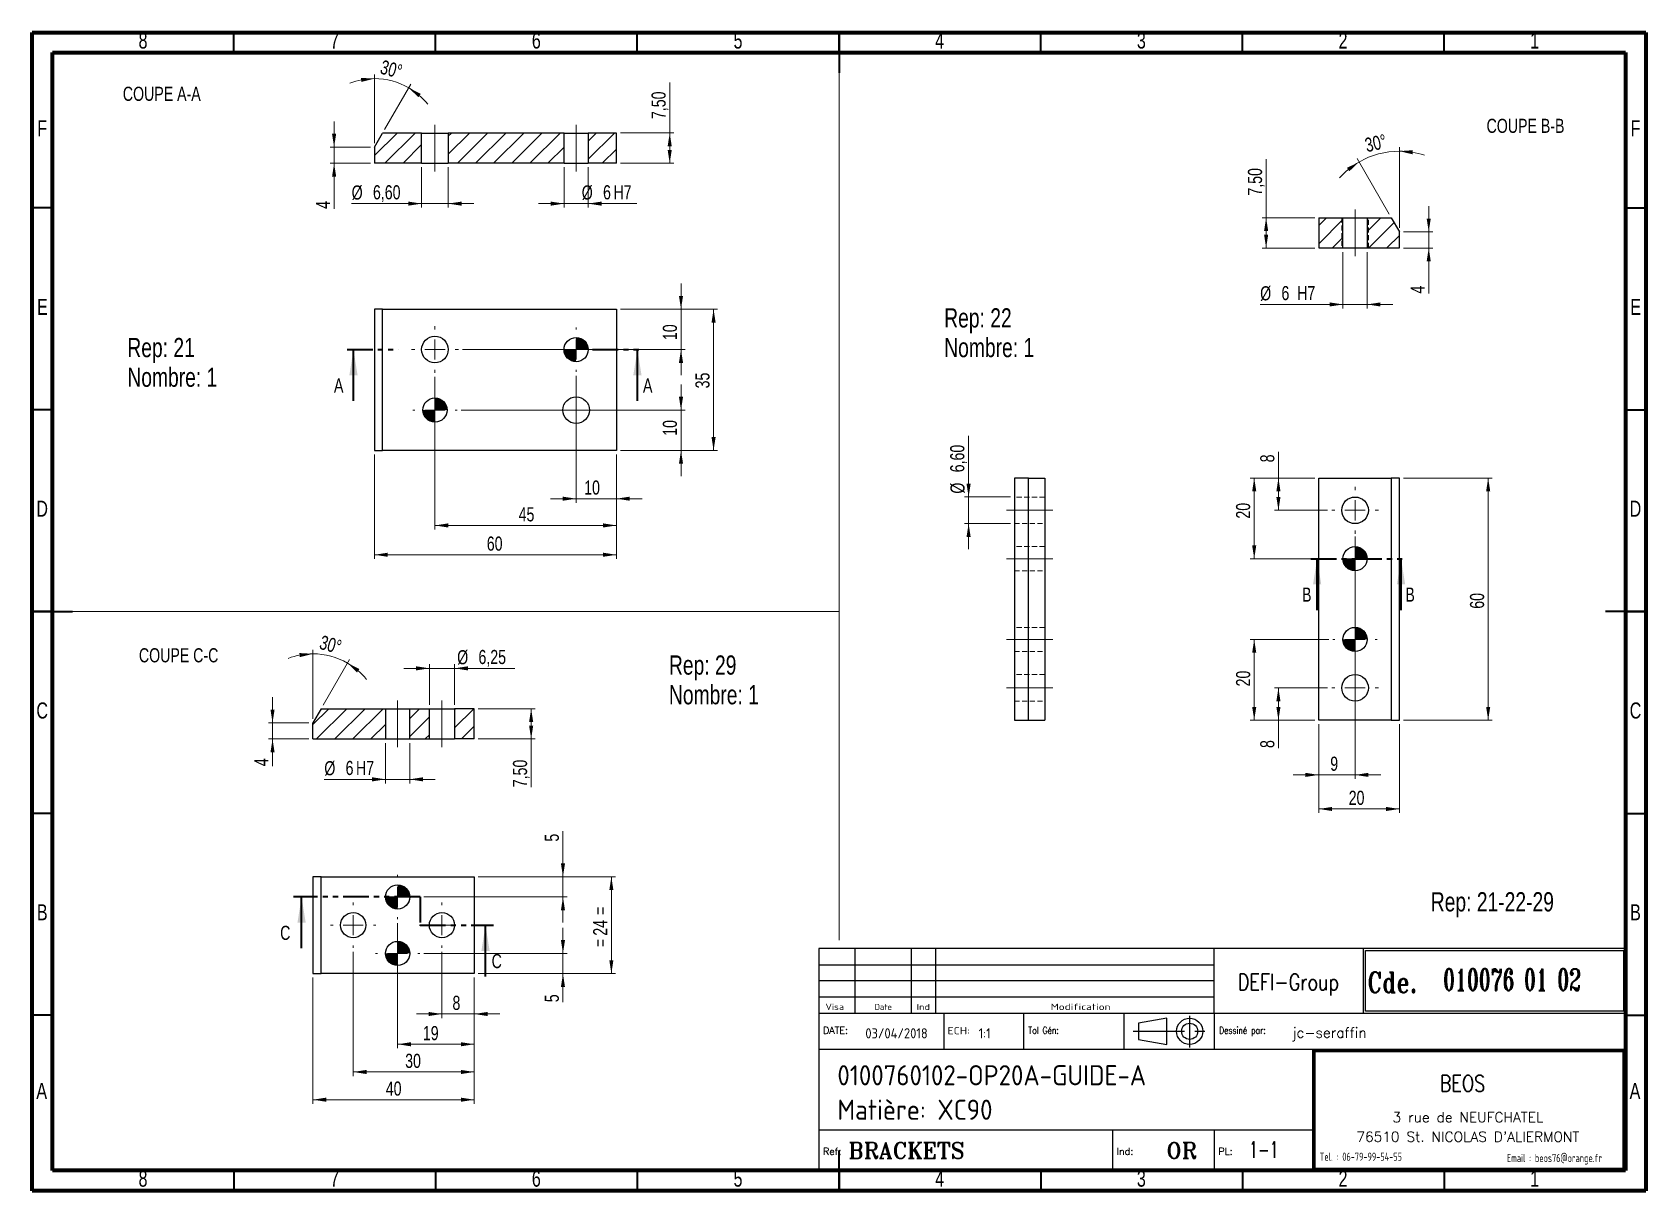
# Model space of a CAD drawing. Header units: millimetres. Extents: x 15 to 415, y 5 to 292.
import ezdxf

# ---------------------------------------------------------------- set-up
doc = ezdxf.new("R2010")
doc.units = ezdxf.units.MM
for name, pattern in [('CENTERX2', [20.32, 12.7, -2.54, 2.54, -2.54]), ('HIDDEN', [1.905, 1.27, -0.635]), ('PHANTOM', [12.7, 6.35, -1.27, 1.27, -1.27, 1.27, -1.27])]:
    doc.linetypes.add(name, pattern=pattern)
doc.layers.add('DIMENSIONS', color=176, linetype='Continuous')
doc.styles.add('SLDTEXTSTYLE0', font='TXT', dxfattribs={"width": 0.75})
doc.styles.add('SLDTEXTSTYLE1', font='ISOCP')
doc.styles.add('SLDTEXTSTYLE10', font='ISOCP', dxfattribs={"width": 1.147311})
doc.styles.add('SLDTEXTSTYLE11', font='ISOCP', dxfattribs={"width": 1.385904})
doc.styles.add('SLDTEXTSTYLE12', font='ISOCP', dxfattribs={"width": 1.246461})
doc.styles.add('SLDTEXTSTYLE13', font='ROMAND')
doc.styles.add('SLDTEXTSTYLE2', font='ROMANT', dxfattribs={"width": 0.8})
doc.styles.add('SLDTEXTSTYLE3', font='ISOCP', dxfattribs={"width": 0.8})
doc.styles.add('SLDTEXTSTYLE4', font='ROMANS', dxfattribs={"width": 0.8})
doc.styles.add('SLDTEXTSTYLE5', font='ROMANT')
doc.styles.add('SLDTEXTSTYLE6', font='ROMANS')
doc.styles.add('SLDTEXTSTYLE7', font='ROMANT', dxfattribs={"width": 0.65})
doc.styles.add('SLDTEXTSTYLE8', font='ISOCP', dxfattribs={"width": 1.446157})
doc.styles.add('SLDTEXTSTYLE9', font='ISOCP', dxfattribs={"width": 1.294402})
doc.dimstyles.new('SLDDIMSTYLE0', dxfattribs={"dimtxt": 3.5, "dimasz": 3.302, "dimexe": 0, "dimexo": 0.0625, "dimgap": 0.875, "dimtad": 1, "dimrnd": 1e-09, "dimzin": 12, "dimdsep": 46, "dimtxsty": 'SLDTEXTSTYLE0', "dimsah": 1, "dimcen": 0.09, "dimadec": 0, "dimazin": 3, "dimtfac": 1, "dimtmove": 0, "dimatfit": 0, "dimfxl": 1, "dimfrac": 2, "dimtolj": 1, "dimtzin": 12, "dimarcsym": 0})
doc.dimstyles.new('SLDDIMSTYLE1', dxfattribs={"dimtxt": 3.5, "dimasz": 3.302, "dimexe": 0, "dimexo": 0.0625, "dimgap": 0.875, "dimtad": 1, "dimrnd": 1e-09, "dimzin": 12, "dimdsep": 46, "dimtxsty": 'SLDTEXTSTYLE0', "dimsah": 1, "dimcen": 0.09, "dimadec": 0, "dimazin": 3, "dimtfac": 1, "dimtofl": 0, "dimtmove": 0, "dimatfit": 3, "dimfxl": 1, "dimfrac": 2, "dimtolj": 1, "dimtzin": 12, "dimarcsym": 0})
doc.dimstyles.new('SLDDIMSTYLE2', dxfattribs={"dimtxt": 3.5, "dimasz": 3.302, "dimexe": 0, "dimexo": 0.0625, "dimgap": 0.875, "dimtad": 1, "dimdec": 4, "dimzin": 12, "dimdsep": 46, "dimtxsty": 'SLDTEXTSTYLE0', "dimsah": 1, "dimcen": 0.09, "dimazin": 3, "dimtfac": 1, "dimtofl": 0, "dimtmove": 0, "dimatfit": 3, "dimfxl": 1, "dimfrac": 2, "dimtolj": 1, "dimtzin": 12, "dimarcsym": 0})

msp = doc.modelspace()

# ---------------------------------------------------------------- texts
at = {"color": 7, "linetype": 'Continuous', "lineweight": 0, "style": 'SLDTEXTSTYLE0'}
for s, insert, char_height, attachment_point in [('8', (42.46004, 291.97306), 3.96875, 2), ('6', (139.96004, 291.97306), 3.96875, 2), ('3', (289.96004, 291.97306), 3.96875, 2), ('2', (339.96004, 291.97306), 3.96875, 2), ('7', (89.96004, 291.97306), 3.96875, 2), ('5', (189.96004, 291.97306), 3.96875, 2), ('4', (239.96004, 291.97306), 3.96875, 2), ('1', (387.46004, 291.97306), 3.96875, 2), ('COUPE A-A', (47.10637, 278.54284), 3.5, 2), ('F', (17.45774, 270.22306), 3.96875, 2), ('COUPE B-B', (385.19653, 270.60072), 3.5, 2), ('F', (412.45774, 270.22306), 3.96875, 2), ('E', (17.50781, 225.97306), 3.96875, 2), ('E', (412.50781, 225.97306), 3.96875, 2), ('D', (17.45269, 175.97306), 3.96875, 2), ('D', (412.45269, 175.97306), 3.96875, 2), ('COUPE C-C', (51.28752, 139.4187), 3.5, 2), ('C', (17.45866, 125.97306), 3.96875, 2), ('C', (412.45866, 125.97306), 3.96875, 2), ('Rep: 21-22-29', (361.70717, 78.96688), 4.7625, 1), ('B', (17.4706, 75.97306), 3.96875, 2), ('B', (412.4706, 75.97306), 3.96875, 2), ('A', (17.33969, 31.72306), 3.96875, 2), ('A', (412.33969, 31.72306), 3.96875, 2), ('8', (42.46004, 9.97306), 3.96875, 2), ('7', (89.96004, 9.97306), 3.96875, 2), ('6', (139.96004, 9.97306), 3.96875, 2), ('5', (189.96004, 9.97306), 3.96875, 2), ('4', (239.96004, 9.97306), 3.96875, 2), ('3', (289.96004, 9.97306), 3.96875, 2), ('2', (339.96004, 9.97306), 3.96875, 2), ('1', (387.46004, 9.97306), 3.96875, 2)]:
    msp.add_mtext(s, dxfattribs=dict(at, insert=insert, char_height=char_height, attachment_point=attachment_point))
at = {"color": 7, "linetype": 'Continuous', "char_height": 3.5, "attachment_point": 1, "style": 'SLDTEXTSTYLE0'}
for s, insert in [('A', (89.79699, 206.27682)), ('A', (166.40867, 206.27682)), ('B', (329.78925, 154.44514)), ('B', (355.41224, 154.44514)), ('C', (76.45474, 70.6451)), ('C', (128.88298, 63.6451))]:
    msp.add_mtext(s, dxfattribs=dict(at, insert=insert))
at = {"layer": 'DIMENSIONS'}
for s, insert, char_height, attachment_point, style in [('DEFI-Group', (326.4195, 58.70072), 4, 2, 'SLDTEXTSTYLE2'), ('Cde.', (346, 59.12589), 5, 1, 'SLDTEXTSTYLE2'), ('010076 01 02', (364.77048, 59.93983), 5.2916667, 1, 'SLDTEXTSTYLE7'), ('Visa', (211.6551, 51.34751), 1.567052, 1, 'SLDTEXTSTYLE12'), ('Date', (223.82407, 51.28334), 1.492431, 1, 'SLDTEXTSTYLE10'), ('Ind', (234.25446, 51.28334), 1.492431, 1, 'SLDTEXTSTYLE11'), ('Modification', (267.48919, 51.34751), 1.5670523, 1, 'SLDTEXTSTYLE8'), ('DATE:', (211.03411, 45.59841), 1.727675, 1, 'SLDTEXTSTYLE6'), ('03/04/2018', (221.53289, 45.25347), 2.5, 1, 'SLDTEXTSTYLE1'), ('ECH:', (241.91066, 45.55991), 1.814059, 1, 'SLDTEXTSTYLE9'), ('1:1', (249.61977, 45.24035), 2.5, 1, 'SLDTEXTSTYLE1'), ('Tol Gén:', (261.95157, 45.59841), 1.727675, 1, 'SLDTEXTSTYLE4'), ('Dessiné par:', (309.22087, 45.59841), 1.7276752, 1, 'SLDTEXTSTYLE4'), ('jc-seraffin', (327.35515, 45.41997), 2.5, 1, 'SLDTEXTSTYLE5'), ('0100760102-OP20A-GUIDE-A', (214.60273, 36.10658), 5, 1, 'SLDTEXTSTYLE1'), ('BEOS', (369.57079, 33.59488), 4, 2, 'SLDTEXTSTYLE2'), ('Matière: XC90', (214.60273, 27.56351), 5, 1, 'SLDTEXTSTYLE1'), ('3 rue de NEUFCHATEL', (370.90924, 24.44835), 2.5, 2, 'SLDTEXTSTYLE13'), ('BRACKETS', (217.33673, 16.95138), 4, 1, 'SLDTEXTSTYLE5'), ('OR', (296.19394, 16.95138), 4, 1, 'SLDTEXTSTYLE5'), ('1-1', (316.65089, 17.17305), 4, 1, 'SLDTEXTSTYLE7'), ("76510 St. NICOLAS D'ALIERMONT", (370.90254, 19.62324), 2.5, 2, 'SLDTEXTSTYLE13'), ('Ref:', (211.03411, 15.59841), 1.727675, 1, 'SLDTEXTSTYLE6'), ('Ind:', (283.82565, 15.59841), 1.727675, 1, 'SLDTEXTSTYLE6'), ('PL:', (309.03411, 15.59841), 1.727675, 1, 'SLDTEXTSTYLE6'), ('Tel. : 06-79-99-54-55', (344.36027, 14.42858), 2, 2, 'SLDTEXTSTYLE3'), ('Email : beos76@orange.fr', (392.37248, 14.0972), 2, 2, 'SLDTEXTSTYLE3')]:
    msp.add_mtext(s, dxfattribs=dict(at, insert=insert, char_height=char_height, attachment_point=attachment_point, style=style))

# ---------------------------------------------------------------- blocks, each defined once
blk = doc.blocks.new('SW_NOTE_0')
at = {"color": 0, "linetype": 'Continuous', "lineweight": 0, "char_height": 4.763, "attachment_point": 1, "style": 'SLDTEXTSTYLE0'}
for s, insert in [('Rep: 21', (0, 6.14)), ('Nombre: 1', (0, -1.21))]:
    blk.add_mtext(s, dxfattribs=dict(at, insert=insert))
blk = doc.blocks.new('SW_NOTE_1')
at = {"color": 0, "linetype": 'Continuous', "lineweight": 0, "char_height": 4.763, "attachment_point": 1, "style": 'SLDTEXTSTYLE0'}
for s, insert in [('Rep: 22', (0, 6.14)), ('Nombre: 1', (0, -1.21))]:
    blk.add_mtext(s, dxfattribs=dict(at, insert=insert))
blk = doc.blocks.new('SW_NOTE_2')
at = {"color": 0, "linetype": 'Continuous', "lineweight": 0, "char_height": 4.763, "attachment_point": 1, "style": 'SLDTEXTSTYLE0'}
for s, insert in [('Rep: 29', (0, 6.14)), ('Nombre: 1', (0, -1.21))]:
    blk.add_mtext(s, dxfattribs=dict(at, insert=insert))
blk = doc.blocks.new('_D')
at = {"color": 7, "linetype": 'Continuous', "lineweight": 18}
for p, q in [((175.83, 198.42), (175.83, 204.77)), ((121.33, 198.42), (176.83, 198.42)), ((175.83, 188.42), (175.83, 198.42)), ((160.83, 188.42), (176.83, 188.42)), ((175.83, 188.42), (175.83, 182.07))]:
    blk.add_line(p, q, dxfattribs=at)
for points in [[(175.83, 198.42), (176.34, 201.72), (175.32, 201.72)], [(175.83, 188.42), (175.32, 185.12), (176.34, 185.12)]]:
    blk.add_solid(points, dxfattribs=at)
at = {"color": 7, "linetype": 'Continuous', "lineweight": 18, "insert": (171.32, 192.05), "char_height": 3.5, "attachment_point": 1, "rotation": 90, "style": 'SLDTEXTSTYLE0'}
blk.add_mtext('10', dxfattribs=at)
blk = doc.blocks.new('_D_1')
at = {"color": 7, "linetype": 'Continuous', "lineweight": 18}
for p, q in [((175.83, 223.42), (175.83, 229.77)), ((160.83, 223.42), (176.83, 223.42)), ((175.83, 223.42), (175.83, 213.42)), ((121.63, 213.42), (176.83, 213.42)), ((175.83, 213.42), (175.83, 207.07))]:
    blk.add_line(p, q, dxfattribs=at)
for points in [[(175.83, 223.42), (176.34, 226.72), (175.32, 226.72)], [(175.83, 213.42), (175.32, 210.12), (176.34, 210.12)]]:
    blk.add_solid(points, dxfattribs=at)
at = {"color": 7, "linetype": 'Continuous', "lineweight": 18, "insert": (171.32, 215.77), "char_height": 3.5, "attachment_point": 1, "rotation": 90, "style": 'SLDTEXTSTYLE0'}
blk.add_mtext('10', dxfattribs=at)
blk = doc.blocks.new('_D_2')
at = {"color": 7, "linetype": 'Continuous', "lineweight": 18}
for p, q in [((160.83, 223.42), (184.91, 223.42)), ((183.91, 223.42), (183.91, 188.42)), ((160.83, 188.42), (184.91, 188.42))]:
    blk.add_line(p, q, dxfattribs=at)
for points in [[(183.91, 223.42), (183.4, 220.12), (184.41, 220.12)], [(183.91, 188.42), (184.41, 191.72), (183.4, 191.72)]]:
    blk.add_solid(points, dxfattribs=at)
at = {"color": 7, "linetype": 'Continuous', "lineweight": 18, "insert": (179.4, 203.8), "char_height": 3.5, "attachment_point": 1, "rotation": 90, "style": 'SLDTEXTSTYLE0'}
blk.add_mtext('35', dxfattribs=at)
blk = doc.blocks.new('_D_3')
at = {"color": 7, "linetype": 'Continuous', "lineweight": 18}
for p, q in [((149.83, 206.92), (149.83, 175.47)), ((159.83, 187.42), (159.83, 175.47)), ((149.83, 176.47), (143.48, 176.47)), ((159.83, 176.47), (149.83, 176.47)), ((159.83, 176.47), (166.18, 176.47))]:
    blk.add_line(p, q, dxfattribs=at)
for points in [[(149.83, 176.47), (146.53, 176.97), (146.53, 175.96)], [(159.83, 176.47), (163.13, 175.96), (163.13, 176.97)]]:
    blk.add_solid(points, dxfattribs=at)
at = {"color": 7, "linetype": 'Continuous', "lineweight": 18, "insert": (151.83, 180.98), "char_height": 3.5, "attachment_point": 1, "style": 'SLDTEXTSTYLE0'}
blk.add_mtext('10', dxfattribs=at)
blk = doc.blocks.new('_D_4')
at = {"color": 7, "linetype": 'Continuous', "lineweight": 18}
for p, q in [((114.83, 206.62), (114.83, 168.84)), ((159.83, 187.42), (159.83, 168.84)), ((159.83, 169.84), (114.83, 169.84))]:
    blk.add_line(p, q, dxfattribs=at)
for points in [[(114.83, 169.84), (118.13, 169.33), (118.13, 170.35)], [(159.83, 169.84), (156.53, 170.35), (156.53, 169.33)]]:
    blk.add_solid(points, dxfattribs=at)
at = {"color": 7, "linetype": 'Continuous', "lineweight": 18, "insert": (135.58, 174.35), "char_height": 3.5, "attachment_point": 1, "style": 'SLDTEXTSTYLE0'}
blk.add_mtext('45', dxfattribs=at)
blk = doc.blocks.new('_D_5')
at = {"color": 7, "linetype": 'Continuous', "lineweight": 18}
for p, q in [((99.83, 187.42), (99.83, 161.57)), ((159.83, 187.42), (159.83, 161.57)), ((99.83, 162.57), (159.83, 162.57))]:
    blk.add_line(p, q, dxfattribs=at)
for points in [[(99.83, 162.57), (103.13, 162.07), (103.13, 163.08)], [(159.83, 162.57), (156.53, 163.08), (156.53, 162.07)]]:
    blk.add_solid(points, dxfattribs=at)
at = {"color": 7, "linetype": 'Continuous', "lineweight": 18, "insert": (127.68, 167.09), "char_height": 3.5, "attachment_point": 1, "style": 'SLDTEXTSTYLE0'}
blk.add_mtext('60', dxfattribs=at)
blk = doc.blocks.new('SW_CENTERMARKSYMBOL_0')
at = {"color": 0, "linetype": 'Continuous', "lineweight": 0}
for p, q in [((0, 5), (0, 5.8)), ((-5, 0), (-5.8, 0)), ((0, 0), (-2.5, 0)), ((0, 0), (0, 2.5)), ((0, 0), (0, -2.5)), ((0, 0), (2.5, 0)), ((5, 0), (5.8, 0)), ((0, -5), (0, -5.8))]:
    blk.add_line(p, q, dxfattribs=at)
blk = doc.blocks.new('SW_CENTERMARKSYMBOL_1')
at = {"color": 0, "linetype": 'Continuous', "lineweight": 0}
for p, q in [((0, 5), (0, 5.8)), ((-5, 0), (-5.8, 0)), ((0, 0), (-2.5, 0)), ((0, 0), (0, 2.5)), ((0, 0), (0, -2.5)), ((0, 0), (2.5, 0)), ((5, 0), (5.8, 0)), ((0, -5), (0, -5.8))]:
    blk.add_line(p, q, dxfattribs=at)
blk = doc.blocks.new('SW_CENTERMARKSYMBOL_2')
at = {"color": 0, "linetype": 'Continuous', "lineweight": 0}
for p, q in [((0, 5), (0, 5.5)), ((-5, 0), (-5.5, 0)), ((0, 0), (-2.5, 0)), ((0, 0), (0, 2.5)), ((0, 0), (0, -2.5)), ((0, 0), (2.5, 0)), ((5, 0), (5.5, 0)), ((0, -5), (0, -5.5))]:
    blk.add_line(p, q, dxfattribs=at)
blk = doc.blocks.new('SW_CENTERMARKSYMBOL_3')
at = {"color": 0, "linetype": 'Continuous', "lineweight": 0}
for p, q in [((0, 5), (0, 5.5)), ((-5, 0), (-5.5, 0)), ((0, 0), (-2.5, 0)), ((0, 0), (0, 2.5)), ((0, 0), (0, -2.5)), ((0, 0), (2.5, 0)), ((5, 0), (5.5, 0)), ((0, -5), (0, -5.5))]:
    blk.add_line(p, q, dxfattribs=at)
blk = doc.blocks.new('SW_DOWELSYMBOL_0')
at = {"linetype": 'Continuous', "lineweight": 0}
h = blk.add_hatch(color=0, dxfattribs=at)
edge = h.paths.add_edge_path(flags=0)
edge.add_arc((0, 0), 3, 180, 270)
edge.add_line((0, -3), (0, 0))
edge.add_line((0, 0), (-3, 0))
h = blk.add_hatch(color=0, dxfattribs=at)
edge = h.paths.add_edge_path(flags=0)
edge.add_arc((0, 0), 3, 0, 90)
edge.add_line((0, 3), (0, 0))
edge.add_line((0, 0), (3, 0))
at = {"color": 0, "linetype": 'Continuous', "lineweight": 0}
blk.add_circle((0, 0), 3, dxfattribs=at)
blk = doc.blocks.new('SW_DOWELSYMBOL_1')
at = {"linetype": 'Continuous', "lineweight": 0}
h = blk.add_hatch(color=0, dxfattribs=at)
edge = h.paths.add_edge_path(flags=0)
edge.add_arc((0, 0), 3, 180, 270)
edge.add_line((0, -3), (0, 0))
edge.add_line((0, 0), (-3, 0))
h = blk.add_hatch(color=0, dxfattribs=at)
edge = h.paths.add_edge_path(flags=0)
edge.add_arc((0, 0), 3, 0, 90)
edge.add_line((0, 3), (0, 0))
edge.add_line((0, 0), (3, 0))
at = {"color": 0, "linetype": 'Continuous', "lineweight": 0}
blk.add_circle((0, 0), 3, dxfattribs=at)
blk = doc.blocks.new('_D_6')
at = {"color": 7, "linetype": 'Continuous', "lineweight": 18}
for p, q in [((89.83, 263.58), (89.83, 269.93)), ((98.83, 263.58), (88.83, 263.58)), ((89.83, 263.58), (89.83, 259.58)), ((98.83, 259.58), (88.83, 259.58)), ((89.83, 259.58), (89.83, 248.28))]:
    blk.add_line(p, q, dxfattribs=at)
for points in [[(89.83, 263.58), (90.34, 266.88), (89.32, 266.88)], [(89.83, 259.58), (89.32, 256.27), (90.34, 256.27)]]:
    blk.add_solid(points, dxfattribs=at)
at = {"color": 7, "linetype": 'Continuous', "lineweight": 18, "insert": (85.32, 248.28), "char_height": 3.5, "attachment_point": 1, "rotation": 90, "style": 'SLDTEXTSTYLE0'}
blk.add_mtext('4', dxfattribs=at)
blk = doc.blocks.new('_D_7')
at = {"color": 7, "linetype": 'Continuous', "lineweight": 18}
for p, q in [((99.83, 264.58), (99.83, 281.55)), ((102.35, 267.94), (108.82, 279.14))]:
    blk.add_line(p, q, dxfattribs=at)
for start, end in [(90, 111.1181), (60, 90), (38.8819, 60)]:
    blk.add_arc((99.83, 263.58), 16.97, start, end, dxfattribs=at)
for points in [[(99.83, 280.55), (96.49, 280.74), (96.59, 279.73)], [(108.32, 278.28), (110.71, 275.94), (111.3, 276.77)]]:
    blk.add_solid(points, dxfattribs=at)
at = {"color": 7, "linetype": 'Continuous', "lineweight": 18, "insert": (101.91, 285.25), "char_height": 3.5, "attachment_point": 1, "rotation": 345.2059, "style": 'SLDTEXTSTYLE0'}
blk.add_mtext('30°', dxfattribs=at)
blk = doc.blocks.new('_D_8')
at = {"color": 7, "linetype": 'Continuous', "lineweight": 18}
for p, q in [((111.53, 258.58), (111.53, 248.58)), ((118.13, 258.58), (118.13, 248.58)), ((111.53, 249.58), (94.18, 249.58)), ((111.53, 249.58), (118.13, 249.58)), ((118.13, 249.58), (124.48, 249.58))]:
    blk.add_line(p, q, dxfattribs=at)
for points in [[(111.53, 249.58), (108.23, 250.08), (108.23, 249.07)], [(118.13, 249.58), (121.43, 249.07), (121.43, 250.08)]]:
    blk.add_solid(points, dxfattribs=at)
at = {"color": 7, "linetype": 'Continuous', "lineweight": 18, "char_height": 3.5, "attachment_point": 1, "style": 'SLDTEXTSTYLE0'}
for s, insert in [('%%c', (94.18, 254.09)), ('6,60', (99.46, 254.14))]:
    blk.add_mtext(s, dxfattribs=dict(at, insert=insert))
blk = doc.blocks.new('_D_9')
at = {"color": 7, "linetype": 'Continuous', "lineweight": 18}
for p, q in [((146.83, 258.58), (146.83, 248.58)), ((152.83, 258.58), (152.83, 248.58)), ((146.83, 249.58), (140.48, 249.58)), ((146.83, 249.58), (152.83, 249.58)), ((152.83, 249.58), (164.86, 249.58))]:
    blk.add_line(p, q, dxfattribs=at)
for points in [[(146.83, 249.58), (143.53, 250.08), (143.53, 249.07)], [(152.83, 249.58), (156.13, 249.07), (156.13, 250.08)]]:
    blk.add_solid(points, dxfattribs=at)
at = {"color": 7, "linetype": 'Continuous', "lineweight": 18, "char_height": 3.5, "attachment_point": 1, "style": 'SLDTEXTSTYLE0'}
for s, insert in [('%%c', (151.22, 254.09)), ('6', (156.5, 254.14)), ('H7', (159.08, 254.14))]:
    blk.add_mtext(s, dxfattribs=dict(at, insert=insert))
blk = doc.blocks.new('_D_10')
at = {"color": 7, "linetype": 'Continuous', "lineweight": 18}
for p, q in [((173.03, 267.08), (173.03, 279.58)), ((160.83, 267.08), (174.03, 267.08)), ((173.03, 259.58), (173.03, 267.08)), ((160.83, 259.58), (174.03, 259.58))]:
    blk.add_line(p, q, dxfattribs=at)
for points in [[(173.03, 267.08), (172.52, 263.77), (173.54, 263.77)], [(173.03, 259.58), (173.54, 262.88), (172.52, 262.88)]]:
    blk.add_solid(points, dxfattribs=at)
at = {"color": 7, "linetype": 'Continuous', "lineweight": 18, "insert": (168.52, 270.53), "char_height": 3.5, "attachment_point": 1, "rotation": 90, "style": 'SLDTEXTSTYLE0'}
blk.add_mtext('7,50', dxfattribs=at)
blk = doc.blocks.new('_D_11')
at = {"color": 7, "linetype": 'Continuous', "lineweight": 18}
for p, q in [((354.94, 181.59), (376.94, 181.59)), ((375.94, 121.59), (375.94, 181.59)), ((354.94, 121.59), (376.94, 121.59))]:
    blk.add_line(p, q, dxfattribs=at)
for points in [[(375.94, 181.59), (375.43, 178.28), (376.45, 178.28)], [(375.94, 121.59), (376.45, 124.89), (375.43, 124.89)]]:
    blk.add_solid(points, dxfattribs=at)
at = {"color": 7, "linetype": 'Continuous', "lineweight": 18, "insert": (371.43, 149.2), "char_height": 3.5, "attachment_point": 1, "rotation": 90, "style": 'SLDTEXTSTYLE0'}
blk.add_mtext('60', dxfattribs=at)
blk = doc.blocks.new('_D_12')
at = {"color": 7, "linetype": 'Continuous', "lineweight": 18}
for p, q in [((323.94, 181.59), (323.94, 188.05)), ((332.94, 181.59), (322.94, 181.59)), ((323.94, 181.59), (323.94, 173.59)), ((336.14, 173.59), (322.94, 173.59))]:
    blk.add_line(p, q, dxfattribs=at)
for points in [[(323.94, 181.59), (323.43, 178.28), (324.45, 178.28)], [(323.94, 173.59), (324.45, 176.89), (323.43, 176.89)]]:
    blk.add_solid(points, dxfattribs=at)
at = {"color": 7, "linetype": 'Continuous', "lineweight": 18, "insert": (319.43, 185.47), "char_height": 3.5, "attachment_point": 1, "rotation": 90, "style": 'SLDTEXTSTYLE0'}
blk.add_mtext('8', dxfattribs=at)
blk = doc.blocks.new('_D_13')
at = {"color": 7, "linetype": 'Continuous', "lineweight": 18}
for p, q in [((336.14, 129.59), (322.94, 129.59)), ((323.94, 129.59), (323.94, 121.59)), ((332.94, 121.59), (322.94, 121.59)), ((323.94, 121.59), (323.94, 114.69))]:
    blk.add_line(p, q, dxfattribs=at)
for points in [[(323.94, 129.59), (323.43, 126.28), (324.45, 126.28)], [(323.94, 121.59), (324.45, 124.89), (323.43, 124.89)]]:
    blk.add_solid(points, dxfattribs=at)
at = {"color": 7, "linetype": 'Continuous', "lineweight": 18, "insert": (319.43, 114.69), "char_height": 3.5, "attachment_point": 1, "rotation": 90, "style": 'SLDTEXTSTYLE0'}
blk.add_mtext('8', dxfattribs=at)
blk = doc.blocks.new('_D_14')
at = {"color": 7, "linetype": 'Continuous', "lineweight": 18}
for p, q in [((336.44, 141.59), (316.94, 141.59)), ((317.94, 121.59), (317.94, 141.59)), ((332.94, 121.59), (316.94, 121.59))]:
    blk.add_line(p, q, dxfattribs=at)
for points in [[(317.94, 141.59), (317.43, 138.28), (318.45, 138.28)], [(317.94, 121.59), (318.45, 124.89), (317.43, 124.89)]]:
    blk.add_solid(points, dxfattribs=at)
at = {"color": 7, "linetype": 'Continuous', "lineweight": 18, "insert": (313.43, 129.95), "char_height": 3.5, "attachment_point": 1, "rotation": 90, "style": 'SLDTEXTSTYLE0'}
blk.add_mtext('20', dxfattribs=at)
blk = doc.blocks.new('_D_15')
at = {"color": 7, "linetype": 'Continuous', "lineweight": 18}
for p, q in [((332.94, 181.59), (316.94, 181.59)), ((317.94, 181.59), (317.94, 161.59)), ((336.44, 161.59), (316.94, 161.59))]:
    blk.add_line(p, q, dxfattribs=at)
for points in [[(317.94, 181.59), (317.43, 178.28), (318.45, 178.28)], [(317.94, 161.59), (318.45, 164.89), (317.43, 164.89)]]:
    blk.add_solid(points, dxfattribs=at)
at = {"color": 7, "linetype": 'Continuous', "lineweight": 18, "insert": (313.43, 171.53), "char_height": 3.5, "attachment_point": 1, "rotation": 90, "style": 'SLDTEXTSTYLE0'}
blk.add_mtext('20', dxfattribs=at)
blk = doc.blocks.new('_D_16')
at = {"color": 7, "linetype": 'Continuous', "lineweight": 18}
for p, q in [((342.94, 166.79), (342.94, 107.03)), ((333.94, 120.59), (333.94, 107.03)), ((333.94, 108.03), (327.59, 108.03)), ((333.94, 108.03), (342.94, 108.03)), ((342.94, 108.03), (349.29, 108.03))]:
    blk.add_line(p, q, dxfattribs=at)
for points in [[(333.94, 108.03), (330.64, 108.54), (330.64, 107.53)], [(342.94, 108.03), (346.24, 107.53), (346.24, 108.54)]]:
    blk.add_solid(points, dxfattribs=at)
at = {"color": 7, "linetype": 'Continuous', "lineweight": 18, "insert": (336.79, 112.55), "char_height": 3.5, "attachment_point": 1, "style": 'SLDTEXTSTYLE0'}
blk.add_mtext('9', dxfattribs=at)
blk = doc.blocks.new('_D_17')
at = {"color": 7, "linetype": 'Continuous', "lineweight": 18}
for p, q in [((333.94, 120.59), (333.94, 98.59)), ((353.94, 120.59), (353.94, 98.59)), ((353.94, 99.59), (333.94, 99.59))]:
    blk.add_line(p, q, dxfattribs=at)
for points in [[(333.94, 99.59), (337.24, 99.08), (337.24, 100.09)], [(353.94, 99.59), (350.64, 100.09), (350.64, 99.08)]]:
    blk.add_solid(points, dxfattribs=at)
at = {"color": 7, "linetype": 'Continuous', "lineweight": 18, "insert": (341.36, 104.1), "char_height": 3.5, "attachment_point": 1, "style": 'SLDTEXTSTYLE0'}
blk.add_mtext('20', dxfattribs=at)
blk = doc.blocks.new('SW_CENTERMARKSYMBOL_4')
at = {"color": 0, "linetype": 'Continuous', "lineweight": 0}
for p, q in [((0, 5), (0, 5.8)), ((-5, 0), (-5.8, 0)), ((0, 0), (-2.5, 0)), ((0, 0), (0, 2.5)), ((0, 0), (0, -2.5)), ((0, 0), (2.5, 0)), ((5, 0), (5.8, 0)), ((0, -5), (0, -5.8))]:
    blk.add_line(p, q, dxfattribs=at)
blk = doc.blocks.new('SW_CENTERMARKSYMBOL_5')
at = {"color": 0, "linetype": 'Continuous', "lineweight": 0}
for p, q in [((0, 5), (0, 5.8)), ((-5, 0), (-5.8, 0)), ((0, 0), (-2.5, 0)), ((0, 0), (0, 2.5)), ((0, 0), (0, -2.5)), ((0, 0), (2.5, 0)), ((5, 0), (5.8, 0)), ((0, -5), (0, -5.8))]:
    blk.add_line(p, q, dxfattribs=at)
blk = doc.blocks.new('SW_CENTERMARKSYMBOL_6')
at = {"color": 0, "linetype": 'Continuous', "lineweight": 0}
for p, q in [((0, 5), (0, 5.5)), ((-5, 0), (-5.5, 0)), ((0, 0), (-2.5, 0)), ((0, 0), (0, 2.5)), ((0, 0), (0, -2.5)), ((0, 0), (2.5, 0)), ((5, 0), (5.5, 0)), ((0, -5), (0, -5.5))]:
    blk.add_line(p, q, dxfattribs=at)
blk = doc.blocks.new('SW_CENTERMARKSYMBOL_7')
at = {"color": 0, "linetype": 'Continuous', "lineweight": 0}
for p, q in [((0, 5), (0, 5.5)), ((-5, 0), (-5.5, 0)), ((0, 0), (-2.5, 0)), ((0, 0), (0, 2.5)), ((0, 0), (0, -2.5)), ((0, 0), (2.5, 0)), ((5, 0), (5.5, 0)), ((0, -5), (0, -5.5))]:
    blk.add_line(p, q, dxfattribs=at)
blk = doc.blocks.new('SW_DOWELSYMBOL_2')
at = {"linetype": 'Continuous', "lineweight": 0}
h = blk.add_hatch(color=0, dxfattribs=at)
edge = h.paths.add_edge_path(flags=0)
edge.add_arc((0, 0), 3, 180, 270)
edge.add_line((0, -3), (0, 0))
edge.add_line((0, 0), (-3, 0))
h = blk.add_hatch(color=0, dxfattribs=at)
edge = h.paths.add_edge_path(flags=0)
edge.add_arc((0, 0), 3, 0, 90)
edge.add_line((0, 3), (0, 0))
edge.add_line((0, 0), (3, 0))
at = {"color": 0, "linetype": 'Continuous', "lineweight": 0}
blk.add_circle((0, 0), 3, dxfattribs=at)
blk = doc.blocks.new('SW_DOWELSYMBOL_3')
at = {"linetype": 'Continuous', "lineweight": 0}
h = blk.add_hatch(color=0, dxfattribs=at)
edge = h.paths.add_edge_path(flags=0)
edge.add_arc((0, 0), 3, 180, 270)
edge.add_line((0, -3), (0, 0))
edge.add_line((0, 0), (-3, 0))
h = blk.add_hatch(color=0, dxfattribs=at)
edge = h.paths.add_edge_path(flags=0)
edge.add_arc((0, 0), 3, 0, 90)
edge.add_line((0, 3), (0, 0))
edge.add_line((0, 0), (3, 0))
at = {"color": 0, "linetype": 'Continuous', "lineweight": 0}
blk.add_circle((0, 0), 3, dxfattribs=at)
blk = doc.blocks.new('_D_18')
at = {"color": 7, "linetype": 'Continuous', "lineweight": 18}
for p, q in [((339.94, 237.58), (339.94, 223.6)), ((345.94, 237.58), (345.94, 223.6)), ((339.94, 224.6), (319.41, 224.6)), ((339.94, 224.6), (345.94, 224.6)), ((345.94, 224.6), (352.29, 224.6))]:
    blk.add_line(p, q, dxfattribs=at)
for points in [[(339.94, 224.6), (336.64, 225.1), (336.64, 224.09)], [(345.94, 224.6), (349.24, 224.09), (349.24, 225.1)]]:
    blk.add_solid(points, dxfattribs=at)
at = {"color": 7, "linetype": 'Continuous', "lineweight": 18, "char_height": 3.5, "attachment_point": 1, "style": 'SLDTEXTSTYLE0'}
for s, insert in [('%%c', (319.41, 229.11)), ('6', (324.69, 229.16)), ('H7', (328.58, 229.16))]:
    blk.add_mtext(s, dxfattribs=dict(at, insert=insert))
blk = doc.blocks.new('_D_19')
at = {"color": 7, "linetype": 'Continuous', "lineweight": 18}
for p, q in [((361.2, 242.58), (361.2, 248.93)), ((354.94, 242.58), (362.2, 242.58)), ((361.2, 238.58), (361.2, 242.58)), ((354.94, 238.58), (362.2, 238.58)), ((361.2, 238.58), (361.2, 227.29))]:
    blk.add_line(p, q, dxfattribs=at)
for points in [[(361.2, 242.58), (361.71, 245.89), (360.69, 245.89)], [(361.2, 238.58), (360.69, 235.28), (361.71, 235.28)]]:
    blk.add_solid(points, dxfattribs=at)
at = {"color": 7, "linetype": 'Continuous', "lineweight": 18, "insert": (356.69, 227.29), "char_height": 3.5, "attachment_point": 1, "rotation": 90, "style": 'SLDTEXTSTYLE0'}
blk.add_mtext('4', dxfattribs=at)
blk = doc.blocks.new('_D_20')
at = {"color": 7, "linetype": 'Continuous', "lineweight": 18}
for p, q in [((351.42, 246.95), (343.44, 260.77)), ((353.94, 243.58), (353.94, 263.58))]:
    blk.add_line(p, q, dxfattribs=at)
for start, end in [(90, 120), (71.9982, 90), (120, 138.0018)]:
    blk.add_arc((353.94, 242.58), 19.99, start, end, dxfattribs=at)
for points in [[(353.94, 262.58), (357.19, 261.8), (357.27, 262.81)], [(343.94, 259.9), (340.94, 258.44), (341.52, 257.6)]]:
    blk.add_solid(points, dxfattribs=at)
at = {"color": 7, "linetype": 'Continuous', "lineweight": 18, "insert": (345.09, 265.71), "char_height": 3.5, "attachment_point": 1, "rotation": 12.7737, "style": 'SLDTEXTSTYLE0'}
blk.add_mtext('30°', dxfattribs=at)
blk = doc.blocks.new('_D_21')
at = {"color": 7, "linetype": 'Continuous', "lineweight": 18}
for p, q in [((320.89, 246.08), (320.89, 260.61)), ((332.94, 246.08), (319.89, 246.08)), ((320.89, 246.08), (320.89, 238.58)), ((332.94, 238.58), (319.89, 238.58))]:
    blk.add_line(p, q, dxfattribs=at)
for points in [[(320.89, 246.08), (320.38, 242.78), (321.4, 242.78)], [(320.89, 238.58), (321.4, 241.89), (320.38, 241.89)]]:
    blk.add_solid(points, dxfattribs=at)
at = {"color": 7, "linetype": 'Continuous', "lineweight": 18, "insert": (316.38, 251.56), "char_height": 3.5, "attachment_point": 1, "rotation": 90, "style": 'SLDTEXTSTYLE0'}
blk.add_mtext('7,50', dxfattribs=at)
blk = doc.blocks.new('_D_22')
at = {"color": 7, "linetype": 'Continuous', "lineweight": 18}
for p, q in [((146.57, 82.79), (146.57, 94.08)), ((125.57, 82.79), (147.57, 82.79)), ((146.57, 77.79), (146.57, 82.79)), ((112.07, 77.79), (147.57, 77.79)), ((146.57, 77.79), (146.57, 71.44))]:
    blk.add_line(p, q, dxfattribs=at)
for points in [[(146.57, 82.79), (147.07, 86.09), (146.06, 86.09)], [(146.57, 77.79), (146.06, 74.48), (147.07, 74.48)]]:
    blk.add_solid(points, dxfattribs=at)
at = {"color": 7, "linetype": 'Continuous', "lineweight": 18, "insert": (142.05, 91.49), "char_height": 3.5, "attachment_point": 1, "rotation": 90, "style": 'SLDTEXTSTYLE0'}
blk.add_mtext('5', dxfattribs=at)
blk = doc.blocks.new('_D_23')
at = {"color": 7, "linetype": 'Continuous', "lineweight": 18}
for p, q in [((146.57, 63.79), (146.57, 70.14)), ((112.07, 63.79), (147.57, 63.79)), ((146.57, 63.79), (146.57, 58.79)), ((125.57, 58.79), (147.57, 58.79)), ((146.57, 58.79), (146.57, 51.7))]:
    blk.add_line(p, q, dxfattribs=at)
for points in [[(146.57, 63.79), (147.07, 67.09), (146.06, 67.09)], [(146.57, 58.79), (146.06, 55.48), (147.07, 55.48)]]:
    blk.add_solid(points, dxfattribs=at)
at = {"color": 7, "linetype": 'Continuous', "lineweight": 18, "insert": (142.05, 51.7), "char_height": 3.5, "attachment_point": 1, "rotation": 90, "style": 'SLDTEXTSTYLE0'}
blk.add_mtext('5', dxfattribs=at)
blk = doc.blocks.new('_D_24')
at = {"color": 7, "linetype": 'Continuous', "lineweight": 18}
for p, q in [((125.57, 82.79), (159.57, 82.79)), ((158.57, 82.79), (158.57, 58.79)), ((125.57, 58.79), (159.57, 58.79))]:
    blk.add_line(p, q, dxfattribs=at)
for points in [[(158.57, 82.79), (158.06, 79.48), (159.07, 79.48)], [(158.57, 58.79), (159.07, 62.09), (158.06, 62.09)]]:
    blk.add_solid(points, dxfattribs=at)
at = {"color": 7, "linetype": 'Continuous', "lineweight": 18, "char_height": 3.5, "attachment_point": 1, "rotation": 90, "style": 'SLDTEXTSTYLE0'}
for s, insert in [('=', (154.05, 73.35)), ('24', (154.05, 68.18)), ('=', (154.05, 65.35))]:
    blk.add_mtext(s, dxfattribs=dict(at, insert=insert))
blk = doc.blocks.new('_D_25')
at = {"color": 7, "linetype": 'Continuous', "lineweight": 18}
for p, q in [((116.57, 64.16), (116.57, 47.79)), ((124.57, 57.79), (124.57, 47.79)), ((116.57, 48.79), (110.22, 48.79)), ((124.57, 48.79), (116.57, 48.79)), ((124.57, 48.79), (130.92, 48.79))]:
    blk.add_line(p, q, dxfattribs=at)
for points in [[(116.57, 48.79), (113.26, 49.29), (113.26, 48.28)], [(124.57, 48.79), (127.87, 48.28), (127.87, 49.29)]]:
    blk.add_solid(points, dxfattribs=at)
at = {"color": 7, "linetype": 'Continuous', "lineweight": 18, "insert": (119.18, 53.3), "char_height": 3.5, "attachment_point": 1, "style": 'SLDTEXTSTYLE0'}
blk.add_mtext('8', dxfattribs=at)
blk = doc.blocks.new('_D_26')
at = {"color": 7, "linetype": 'Continuous', "lineweight": 18}
for p, q in [((105.57, 71.29), (105.57, 40.29)), ((124.57, 57.79), (124.57, 40.29)), ((124.57, 41.29), (105.57, 41.29))]:
    blk.add_line(p, q, dxfattribs=at)
for points in [[(105.57, 41.29), (108.87, 40.78), (108.87, 41.79)], [(124.57, 41.29), (121.26, 41.79), (121.26, 40.78)]]:
    blk.add_solid(points, dxfattribs=at)
at = {"color": 7, "linetype": 'Continuous', "lineweight": 18, "insert": (111.84, 45.8), "char_height": 3.5, "attachment_point": 1, "style": 'SLDTEXTSTYLE0'}
blk.add_mtext('19', dxfattribs=at)
blk = doc.blocks.new('_D_27')
at = {"color": 7, "linetype": 'Continuous', "lineweight": 18}
for p, q in [((94.57, 64.16), (94.57, 33.42)), ((124.57, 57.79), (124.57, 33.42)), ((124.57, 34.42), (94.57, 34.42))]:
    blk.add_line(p, q, dxfattribs=at)
for points in [[(94.57, 34.42), (97.87, 33.91), (97.87, 34.93)], [(124.57, 34.42), (121.26, 34.93), (121.26, 33.91)]]:
    blk.add_solid(points, dxfattribs=at)
at = {"color": 7, "linetype": 'Continuous', "lineweight": 18, "insert": (107.45, 38.93), "char_height": 3.5, "attachment_point": 1, "style": 'SLDTEXTSTYLE0'}
blk.add_mtext('30', dxfattribs=at)
blk = doc.blocks.new('_D_28')
at = {"color": 7, "linetype": 'Continuous', "lineweight": 18}
for p, q in [((84.57, 57.79), (84.57, 26.55)), ((124.57, 57.79), (124.57, 26.55)), ((124.57, 27.55), (84.57, 27.55))]:
    blk.add_line(p, q, dxfattribs=at)
for points in [[(84.57, 27.55), (87.87, 27.04), (87.87, 28.06)], [(124.57, 27.55), (121.26, 28.06), (121.26, 27.04)]]:
    blk.add_solid(points, dxfattribs=at)
at = {"color": 7, "linetype": 'Continuous', "lineweight": 18, "insert": (102.64, 32.06), "char_height": 3.5, "attachment_point": 1, "style": 'SLDTEXTSTYLE0'}
blk.add_mtext('40', dxfattribs=at)
blk = doc.blocks.new('SW_CENTERMARKSYMBOL_8')
at = {"color": 0, "linetype": 'Continuous', "lineweight": 0}
for p, q in [((0, 5), (0, 5.625)), ((-5, 0), (-5.625, 0)), ((0, 0), (-2.5, 0)), ((0, 0), (0, 2.5)), ((0, 0), (0, -2.5)), ((0, 0), (2.5, 0)), ((5, 0), (5.625, 0)), ((0, -5), (0, -5.625))]:
    blk.add_line(p, q, dxfattribs=at)
blk = doc.blocks.new('SW_CENTERMARKSYMBOL_9')
at = {"color": 0, "linetype": 'Continuous', "lineweight": 0}
for p, q in [((0, 5), (0, 5.5)), ((-5, 0), (-5.5, 0)), ((0, 0), (-2.5, 0)), ((0, 0), (0, 2.5)), ((0, 0), (0, -2.5)), ((0, 0), (2.5, 0)), ((5, 0), (5.5, 0)), ((0, -5), (0, -5.5))]:
    blk.add_line(p, q, dxfattribs=at)
blk = doc.blocks.new('SW_CENTERMARKSYMBOL_10')
at = {"color": 0, "linetype": 'Continuous', "lineweight": 0}
for p, q in [((0, 5), (0, 5.625)), ((-5, 0), (-5.625, 0)), ((0, 0), (-2.5, 0)), ((0, 0), (0, 2.5)), ((0, 0), (0, -2.5)), ((0, 0), (2.5, 0)), ((5, 0), (5.625, 0)), ((0, -5), (0, -5.625))]:
    blk.add_line(p, q, dxfattribs=at)
blk = doc.blocks.new('SW_CENTERMARKSYMBOL_11')
at = {"color": 0, "linetype": 'Continuous', "lineweight": 0}
for p, q in [((0, 5), (0, 5.5)), ((-5, 0), (-5.5, 0)), ((0, 0), (-2.5, 0)), ((0, 0), (0, 2.5)), ((0, 0), (0, -2.5)), ((0, 0), (2.5, 0)), ((5, 0), (5.5, 0)), ((0, -5), (0, -5.5))]:
    blk.add_line(p, q, dxfattribs=at)
blk = doc.blocks.new('SW_DOWELSYMBOL_4')
at = {"linetype": 'Continuous', "lineweight": 0}
h = blk.add_hatch(color=0, dxfattribs=at)
edge = h.paths.add_edge_path(flags=0)
edge.add_arc((0, 0), 3, 180, 270)
edge.add_line((0, -3), (0, 0))
edge.add_line((0, 0), (-3, 0))
h = blk.add_hatch(color=0, dxfattribs=at)
edge = h.paths.add_edge_path(flags=0)
edge.add_arc((0, 0), 3, 0, 90)
edge.add_line((0, 3), (0, 0))
edge.add_line((0, 0), (3, 0))
at = {"color": 0, "linetype": 'Continuous', "lineweight": 0}
blk.add_circle((0, 0), 3, dxfattribs=at)
blk = doc.blocks.new('SW_DOWELSYMBOL_5')
at = {"linetype": 'Continuous', "lineweight": 0}
h = blk.add_hatch(color=0, dxfattribs=at)
edge = h.paths.add_edge_path(flags=0)
edge.add_arc((0, 0), 3, 180, 270)
edge.add_line((0, -3), (0, 0))
edge.add_line((0, 0), (-3, 0))
h = blk.add_hatch(color=0, dxfattribs=at)
edge = h.paths.add_edge_path(flags=0)
edge.add_arc((0, 0), 3, 0, 90)
edge.add_line((0, 3), (0, 0))
edge.add_line((0, 0), (3, 0))
at = {"color": 0, "linetype": 'Continuous', "lineweight": 0}
blk.add_circle((0, 0), 3, dxfattribs=at)
blk = doc.blocks.new('_D_29')
at = {"color": 7, "linetype": 'Continuous', "lineweight": 18}
for p, q in [((74.57, 120.93), (74.57, 127.28)), ((83.57, 120.93), (73.57, 120.93)), ((74.57, 116.93), (74.57, 120.93)), ((83.57, 116.93), (73.57, 116.93)), ((74.57, 116.93), (74.57, 110.18))]:
    blk.add_line(p, q, dxfattribs=at)
for points in [[(74.57, 120.93), (75.07, 124.23), (74.06, 124.23)], [(74.57, 116.93), (74.06, 113.63), (75.07, 113.63)]]:
    blk.add_solid(points, dxfattribs=at)
at = {"color": 7, "linetype": 'Continuous', "lineweight": 18, "insert": (70.05, 110.18), "char_height": 3.5, "attachment_point": 1, "rotation": 90, "style": 'SLDTEXTSTYLE0'}
blk.add_mtext('4', dxfattribs=at)
blk = doc.blocks.new('_D_30')
at = {"color": 7, "linetype": 'Continuous', "lineweight": 18}
for p, q in [((84.57, 121.93), (84.57, 139.03)), ((87.09, 125.3), (93.61, 136.6))]:
    blk.add_line(p, q, dxfattribs=at)
for start, end in [(90, 110.9723), (60, 90), (39.0277, 60)]:
    blk.add_arc((84.57, 120.93), 17.1, start, end, dxfattribs=at)
for points in [[(84.57, 138.03), (81.23, 138.22), (81.33, 137.21)], [(93.11, 135.74), (95.51, 133.41), (96.1, 134.24)]]:
    blk.add_solid(points, dxfattribs=at)
at = {"color": 7, "linetype": 'Continuous', "lineweight": 18, "insert": (86.87, 142.7), "char_height": 3.5, "attachment_point": 1, "rotation": 344.7185, "style": 'SLDTEXTSTYLE0'}
blk.add_mtext('30°', dxfattribs=at)
blk = doc.blocks.new('_D_31')
at = {"color": 7, "linetype": 'Continuous', "lineweight": 18}
for p, q in [((102.57, 115.93), (102.57, 105.93)), ((108.57, 115.93), (108.57, 105.93)), ((102.57, 106.93), (87.4, 106.93)), ((102.57, 106.93), (108.57, 106.93)), ((108.57, 106.93), (114.92, 106.93))]:
    blk.add_line(p, q, dxfattribs=at)
for points in [[(102.57, 106.93), (99.26, 107.44), (99.26, 106.42)], [(108.57, 106.93), (111.87, 106.42), (111.87, 107.44)]]:
    blk.add_solid(points, dxfattribs=at)
at = {"color": 7, "linetype": 'Continuous', "lineweight": 18, "char_height": 3.5, "attachment_point": 1, "style": 'SLDTEXTSTYLE0'}
for s, insert in [('%%c', (87.4, 111.44)), ('6', (92.68, 111.5)), ('H7', (95.26, 111.5))]:
    blk.add_mtext(s, dxfattribs=dict(at, insert=insert))
blk = doc.blocks.new('_D_32')
at = {"color": 7, "linetype": 'Continuous', "lineweight": 18}
for p, q in [((113.44, 134.43), (107.09, 134.43)), ((113.44, 125.43), (113.44, 135.43)), ((113.44, 134.43), (119.69, 134.43)), ((119.69, 125.43), (119.69, 135.43)), ((119.69, 134.43), (134.67, 134.43))]:
    blk.add_line(p, q, dxfattribs=at)
for points in [[(113.44, 134.43), (110.14, 134.94), (110.14, 133.92)], [(119.69, 134.43), (122.99, 133.92), (122.99, 134.94)]]:
    blk.add_solid(points, dxfattribs=at)
at = {"color": 7, "linetype": 'Continuous', "lineweight": 18, "char_height": 3.5, "attachment_point": 1, "style": 'SLDTEXTSTYLE0'}
for s, insert in [('%%c', (120.34, 138.94)), ('6,25', (125.62, 139))]:
    blk.add_mtext(s, dxfattribs=dict(at, insert=insert))
blk = doc.blocks.new('_D_33')
at = {"color": 7, "linetype": 'Continuous', "lineweight": 18}
for p, q in [((125.57, 124.43), (139.68, 124.43)), ((138.68, 116.93), (138.68, 124.43)), ((125.57, 116.93), (139.68, 116.93)), ((138.68, 116.93), (138.68, 104.97))]:
    blk.add_line(p, q, dxfattribs=at)
for points in [[(138.68, 124.43), (138.17, 121.13), (139.19, 121.13)], [(138.68, 116.93), (139.19, 120.23), (138.17, 120.23)]]:
    blk.add_solid(points, dxfattribs=at)
at = {"color": 7, "linetype": 'Continuous', "lineweight": 18, "insert": (134.17, 104.97), "char_height": 3.5, "attachment_point": 1, "rotation": 90, "style": 'SLDTEXTSTYLE0'}
blk.add_mtext('7,50', dxfattribs=at)
blk = doc.blocks.new('_D_34')
at = {"color": 7, "linetype": 'Continuous', "lineweight": 18}
for p, q in [((247.13, 176.89), (247.13, 192.05)), ((257.5, 176.89), (246.13, 176.89)), ((247.13, 176.89), (247.13, 170.29)), ((257.5, 170.29), (246.13, 170.29)), ((247.13, 170.29), (247.13, 163.94))]:
    blk.add_line(p, q, dxfattribs=at)
for points in [[(247.13, 176.89), (247.64, 180.19), (246.62, 180.19)], [(247.13, 170.29), (246.62, 166.98), (247.64, 166.98)]]:
    blk.add_solid(points, dxfattribs=at)
at = {"color": 7, "linetype": 'Continuous', "lineweight": 18, "char_height": 3.5, "attachment_point": 1, "rotation": 90, "style": 'SLDTEXTSTYLE0'}
for s, insert in [('6,60', (242.57, 183)), ('%%c', (242.62, 177.72))]:
    blk.add_mtext(s, dxfattribs=dict(at, insert=insert))

# ---------------------------------------------------------------- dimensions: what is measured, and where the dimension line sits
at = {"color": 7, "linetype": 'Continuous', "lineweight": 18}
for base, line1, line2, picture, middle in [((104.22154, 279.97155), ((99.8283, 263.57575), (101.84903, 267.07575)), ((99.8283, 259.57575), (99.8283, 263.57575)), '_D_7', (104.1626, 279.98723)), ((348.76542, 261.89721), ((351.91974, 246.08367), (353.94046, 242.58367)), ((353.94046, 242.58367), (353.94046, 238.58367)), '_D_20', (349.51958, 262.08367)), ((88.99032, 137.44556), ((86.58632, 124.43226), (84.56559, 120.93226)), ((84.56559, 120.93226), (84.56559, 116.93226)), '_D_30', (89.07139, 137.42362))]:
    dim = msp.add_angular_dim_2l(base=base, line1=line1, line2=line2, dimstyle='SLDDIMSTYLE2', dxfattribs=at)
    dim.commit()
    dim.dimension.update_dxf_attribs({"geometry": picture, "text_midpoint": middle, "dimtype": 162})
for base, p1, p2, dimstyle, picture, middle in [((173.02801, 267.07575), (159.8283, 259.57575), (159.8283, 267.07575), 'SLDDIMSTYLE1', '_D_10', (173.02801, 275.0568)), ((89.8283, 259.57575), (99.8283, 263.57575), (99.8283, 259.57575), 'SLDDIMSTYLE0', '_D_6', (89.8283, 249.57575)), ((320.89136, 238.58367), (333.94046, 246.08367), (333.94046, 238.58367), 'SLDDIMSTYLE1', '_D_21', (320.89136, 256.08367)), ((361.19876, 242.58367), (353.94046, 238.58367), (353.94046, 242.58367), 'SLDDIMSTYLE0', '_D_19', (361.19876, 228.58367)), ((175.8283, 213.41787), (159.8283, 223.41787), (120.6283, 213.41787), 'SLDDIMSTYLE0', '_D_1', (175.8283, 218.35565)), ((183.90697, 188.41787), (159.8283, 223.41787), (159.8283, 188.41787), 'SLDDIMSTYLE1', '_D_2', (183.90697, 206.38731)), ((175.8283, 198.41787), (159.8283, 188.41787), (120.3283, 198.41787), 'SLDDIMSTYLE0', '_D', (175.8283, 194.6327)), ((323.94046, 173.58619), (333.94046, 181.58619), (337.14046, 173.58619), 'SLDDIMSTYLE1', '_D_12', (323.94046, 186.76123)), ((317.94046, 161.58619), (333.94046, 181.58619), (337.44046, 161.58619), 'SLDDIMSTYLE0', '_D_15', (317.94046, 174.11793)), ((375.94046, 181.58619), (353.94046, 121.58619), (353.94046, 181.58619), 'SLDDIMSTYLE1', '_D_11', (375.94046, 151.78797)), ((317.94046, 141.58619), (333.94046, 121.58619), (337.44046, 141.58619), 'SLDDIMSTYLE0', '_D_14', (317.94046, 132.53841)), ((323.94046, 121.58619), (337.14046, 129.58619), (333.94046, 121.58619), 'SLDDIMSTYLE1', '_D_13', (323.94046, 115.98481)), ((74.56559, 120.93226), (84.56559, 116.93226), (84.56559, 120.93226), 'SLDDIMSTYLE0', '_D_29', (74.56559, 111.4706)), ((138.67779, 124.43226), (124.56559, 116.93226), (124.56559, 124.43226), 'SLDDIMSTYLE1', '_D_33', (138.67779, 109.49949)), ((146.56559, 82.78615), (111.06559, 77.78615), (124.56559, 82.78615), 'SLDDIMSTYLE0', '_D_22', (146.56559, 92.78615)), ((146.56559, 58.78615), (111.06559, 63.78615), (124.56559, 58.78615), 'SLDDIMSTYLE0', '_D_23', (146.56559, 52.99224))]:
    dim = msp.add_linear_dim(base=base, p1=p1, p2=p2, angle=90, dimstyle=dimstyle, dxfattribs=at)
    dim.commit()
    dim.dimension.update_dxf_attribs({"geometry": picture, "text_midpoint": middle, "dimtype": 160})
for base, p1, p2, text, picture, middle in [((118.1283, 249.57575), (111.5283, 259.57575), (118.1283, 259.57575), '%%c<>', '_D_8', (101.34268, 249.57575)), ((152.8283, 249.57575), (146.8283, 259.57575), (152.8283, 259.57575), '%%c<>H7', '_D_9', (158.03791, 249.57575)), ((345.94046, 224.59566), (339.94046, 238.58367), (345.94046, 238.58367), '%%c<> H7', '_D_18', (326.87338, 224.59566)), ((119.69059, 134.43226), (113.44059, 124.43226), (119.69059, 124.43226), '%%c<>', '_D_32', (127.50814, 134.43226)), ((108.56559, 106.93226), (102.56559, 116.93226), (108.56559, 116.93226), '%%c<>H7', '_D_31', (94.21819, 106.93226))]:
    dim = msp.add_linear_dim(base=base, p1=p1, p2=p2, text=text, dimstyle='SLDDIMSTYLE0', dxfattribs=at)
    dim.commit()
    dim.dimension.update_dxf_attribs({"geometry": picture, "text_midpoint": middle, "dimtype": 160})
for base, p1, p2, dimstyle, picture, middle in [((114.8283, 169.84115), (159.8283, 188.41787), (114.8283, 207.61787), 'SLDDIMSTYLE1', '_D_4', (138.17084, 169.84115)), ((149.8283, 176.46648), (159.8283, 188.41787), (149.8283, 207.91787), 'SLDDIMSTYLE0', '_D_3', (154.41357, 176.46648)), ((159.8283, 162.57466), (99.8283, 188.41787), (159.8283, 188.41787), 'SLDDIMSTYLE1', '_D_5', (130.26319, 162.57466)), ((342.94046, 108.03387), (333.94046, 121.58619), (342.94046, 167.78619), 'SLDDIMSTYLE0', '_D_16', (338.0811, 108.03387)), ((333.94046, 99.58619), (353.94046, 121.58619), (333.94046, 121.58619), 'SLDDIMSTYLE0', '_D_17', (343.94655, 99.58619)), ((105.56559, 41.28539), (124.56559, 58.78615), (105.56559, 72.28615), 'SLDDIMSTYLE0', '_D_26', (114.42714, 41.28539)), ((94.56559, 34.41714), (124.56559, 58.78615), (94.56559, 65.16115), 'SLDDIMSTYLE1', '_D_27', (110.03147, 34.41714)), ((116.56559, 48.78615), (124.56559, 58.78615), (116.56559, 65.16115), 'SLDDIMSTYLE0', '_D_25', (120.47119, 48.78615)), ((84.56559, 27.5489), (124.56559, 58.78615), (84.56559, 58.78615), 'SLDDIMSTYLE1', '_D_28', (105.2237, 27.5489))]:
    dim = msp.add_linear_dim(base=base, p1=p1, p2=p2, dimstyle=dimstyle, dxfattribs=at)
    dim.commit()
    dim.dimension.update_dxf_attribs({"geometry": picture, "text_midpoint": middle, "dimtype": 160})
for base, p1, p2, text, picture, middle in [((247.13041, 170.28619), (258.50251, 176.88619), (258.50251, 170.28619), '%%c<>', '_D_34', (247.13041, 184.88456)), ((158.56559, 58.78615), (124.56559, 82.78615), (124.56559, 58.78615), '=<>=', '_D_24', (158.56559, 70.76254))]:
    dim = msp.add_linear_dim(base=base, p1=p1, p2=p2, angle=90, text=text, dimstyle='SLDDIMSTYLE0', dxfattribs=at)
    dim.commit()
    dim.dimension.update_dxf_attribs({"geometry": picture, "text_midpoint": middle, "dimtype": 160})

# ---------------------------------------------------------------- hatches: boundary and pattern name
at = {"linetype": 'Continuous', "lineweight": 18}
h = msp.add_hatch(dxfattribs=at)
h.set_pattern_fill('ANSI31', style=0)
h.paths.add_polyline_path([(101.84903, 267.07575), (99.8283, 263.57575), (99.8283, 259.57575), (111.5283, 259.57575), (111.5283, 267.07575)], flags=0)
h = msp.add_hatch(dxfattribs=at)
h.set_pattern_fill('ANSI31', style=0)
h.paths.add_polyline_path([(146.8283, 267.07575), (118.1283, 267.07575), (118.1283, 259.57575), (146.8283, 259.57575)], flags=0)
h = msp.add_hatch(dxfattribs=at)
h.set_pattern_fill('ANSI31', style=0)
h.paths.add_polyline_path([(152.8283, 259.57575), (159.8283, 259.57575), (159.8283, 267.07575), (152.8283, 267.07575)], flags=0)
h = msp.add_hatch(dxfattribs=at)
h.set_pattern_fill('ANSI31', style=0)
h.paths.add_polyline_path([(339.94046, 246.08367), (333.94046, 246.08367), (333.94046, 238.58367), (339.94046, 238.58367)], flags=0)
h = msp.add_hatch(dxfattribs=at)
h.set_pattern_fill('ANSI31', style=0)
h.paths.add_polyline_path([(353.94046, 242.58367), (351.91974, 246.08367), (345.94046, 246.08367), (345.94046, 238.58367), (353.94046, 238.58367)], flags=0)
h = msp.add_hatch(dxfattribs=at)
h.set_pattern_fill('ANSI31', style=0)
h.paths.add_polyline_path([(102.56559, 124.43226), (86.58632, 124.43226), (84.56559, 120.93226), (84.56559, 116.93226), (102.56559, 116.93226)], flags=0)
h = msp.add_hatch(dxfattribs=at)
h.set_pattern_fill('ANSI31', style=0)
h.paths.add_polyline_path([(113.44059, 124.43226), (108.56559, 124.43226), (108.56559, 116.93226), (113.44059, 116.93226)], flags=0)
h = msp.add_hatch(dxfattribs=at)
h.set_pattern_fill('ANSI31', style=0)
h.paths.add_polyline_path([(119.69059, 116.93226), (124.56559, 116.93226), (124.56559, 124.43226), (119.69059, 124.43226)], flags=0)

# ---------------------------------------------------------------- linework, layer by layer
at = {"color": 7, "linetype": 'Continuous', "lineweight": 70}
for p, q in [((15, 5), (15, 292)), ((15, 292), (415, 292)), ((415, 292), (415, 5)), ((20, 10), (20, 287)), ((20, 287), (410, 287)), ((410, 287), (410, 10)), ((410, 10), (20, 10)), ((415, 5), (15, 5))]:
    msp.add_line(p, q, dxfattribs=at)
at = {"color": 7, "linetype": 'Continuous', "lineweight": 35}
for p, q in [((65, 287), (65, 292)), ((115, 287), (115, 292)), ((165, 287), (165, 292)), ((215, 292), (215, 282)), ((215, 287), (215, 292)), ((265, 287), (265, 292)), ((315, 287), (315, 292)), ((365, 287), (365, 292)), ((20, 248.5), (15, 248.5)), ((410, 248.5), (415, 248.5)), ((94.6283, 200.71787), (94.6283, 213.41787)), ((165.0283, 200.71787), (165.0283, 213.41787)), ((20, 198.5), (15, 198.5)), ((410, 198.5), (415, 198.5)), ((333.54046, 148.88619), (333.54046, 161.58619)), ((354.34046, 148.88619), (354.34046, 161.58619)), ((15, 148.5), (25, 148.5)), ((20, 148.5), (15, 148.5)), ((415, 148.5), (405, 148.5)), ((410, 148.5), (415, 148.5)), ((20, 98.5), (15, 98.5)), ((410, 98.5), (415, 98.5)), ((81.76559, 65.08615), (81.76559, 77.78615)), ((127.36559, 58.08615), (127.36559, 70.78615)), ((20, 48.5), (15, 48.5)), ((410, 48.5), (415, 48.5)), ((215, 5), (215, 15)), ((65, 10), (65, 5)), ((115, 10), (115, 5)), ((165, 10), (165, 5)), ((215, 10), (215, 5)), ((265, 10), (265, 5)), ((315, 10), (315, 5)), ((365, 10), (365, 5))]:
    msp.add_line(p, q, dxfattribs=at)
at = {"color": 7, "linetype": 'Continuous', "lineweight": 18}
for p, q in [((215, 282), (215, 67.11082)), ((25, 148.5), (215, 148.5))]:
    msp.add_line(p, q, dxfattribs=at)
at = {"color": 7, "linetype": 'CENTERX2', "lineweight": 18}
for p, q in [((114.8283, 269.07575), (114.8283, 257.57575)), ((149.8283, 269.07575), (149.8283, 257.57575)), ((342.94046, 248.08367), (342.94046, 236.58367)), ((256.50251, 173.58619), (268.00251, 173.58619)), ((268.00251, 173.58619), (256.50251, 173.58619)), ((268.00251, 161.58619), (256.50251, 161.58619)), ((268.00251, 141.58619), (256.50251, 141.58619)), ((268.00251, 129.58619), (256.50251, 129.58619)), ((105.56559, 114.93226), (105.56559, 126.43226)), ((116.56559, 126.43226), (116.56559, 114.93226))]:
    msp.add_line(p, q, dxfattribs=at)
at = {"color": 7, "linetype": 'Continuous', "lineweight": 25}
for p, q in [((99.8283, 263.57575), (101.84902, 267.07575)), ((111.5283, 267.07575), (101.84902, 267.07575)), ((111.5283, 259.57575), (111.5283, 267.07575)), ((111.5283, 267.07575), (118.1283, 267.07575)), ((118.1283, 267.07575), (118.1283, 259.57575)), ((146.8283, 267.07575), (118.1283, 267.07575)), ((146.8283, 259.57575), (146.8283, 267.07575)), ((146.8283, 267.07575), (152.8283, 267.07575)), ((152.8283, 267.07575), (152.8283, 259.57575)), ((159.82829, 267.07575), (152.8283, 267.07575)), ((159.82829, 259.57575), (159.82829, 267.07575)), ((99.8283, 263.57575), (99.8283, 259.57575)), ((111.5283, 259.57575), (99.8283, 259.57575)), ((111.5283, 259.57575), (118.1283, 259.57575)), ((146.8283, 259.57575), (118.1283, 259.57575)), ((146.8283, 259.57575), (152.8283, 259.57575)), ((159.82829, 259.57575), (152.8283, 259.57575)), ((333.94046, 246.08367), (339.94046, 246.08367)), ((333.94046, 246.08367), (333.94046, 238.58367)), ((339.94046, 238.58367), (339.94046, 246.08367)), ((339.94046, 246.08367), (345.94046, 246.08367)), ((345.94046, 246.08367), (345.94046, 238.58367)), ((345.94046, 246.08367), (351.91974, 246.08367)), ((351.91974, 246.08367), (353.94046, 242.58367)), ((353.94046, 238.58367), (353.94046, 242.58367)), ((333.94046, 238.58367), (339.94046, 238.58367)), ((339.94046, 238.58367), (345.94046, 238.58367)), ((345.94046, 238.58367), (353.94046, 238.58367)), ((99.8283, 223.41787), (99.8283, 188.41787)), ((101.84902, 223.41787), (99.8283, 223.41787)), ((101.84902, 188.41787), (101.84902, 223.41787)), ((101.84902, 223.41787), (159.82829, 223.41787)), ((159.82829, 223.41787), (159.82829, 188.41787)), ((99.8283, 188.41787), (101.84902, 188.41787)), ((159.82829, 188.41787), (101.84902, 188.41787)), ((258.50251, 181.58619), (258.50251, 121.58619)), ((262.00251, 181.58619), (258.50251, 181.58619)), ((262.00251, 121.58619), (262.00251, 181.58619)), ((262.00251, 181.58619), (266.00251, 181.58619)), ((266.00251, 181.58619), (266.00251, 121.58619)), ((333.94046, 121.58619), (333.94046, 181.58619)), ((333.94046, 181.58619), (351.91974, 181.58619)), ((351.91974, 181.58619), (351.91974, 121.58619)), ((353.94046, 181.58619), (351.91974, 181.58619)), ((353.94046, 121.58619), (353.94046, 181.58619)), ((86.58632, 124.43226), (84.56559, 120.93226)), ((86.58632, 124.43226), (102.56559, 124.43226)), ((102.56559, 124.43226), (102.56559, 116.93226)), ((102.56559, 124.43226), (108.56559, 124.43226)), ((108.56559, 116.93226), (108.56559, 124.43226)), ((108.56559, 124.43226), (113.44059, 124.43226)), ((113.44059, 116.93226), (113.44059, 124.43226)), ((113.44059, 124.43226), (119.69059, 124.43226)), ((119.69059, 124.43226), (119.69059, 116.93226)), ((124.56559, 124.43226), (119.69059, 124.43226)), ((124.56559, 116.93226), (124.56559, 124.43226)), ((84.56559, 116.93226), (84.56559, 120.93226)), ((258.50251, 121.58619), (262.00251, 121.58619)), ((262.00251, 121.58619), (266.00251, 121.58619)), ((351.91974, 121.58619), (333.94046, 121.58619)), ((351.91974, 121.58619), (353.94046, 121.58619)), ((84.56559, 116.93226), (102.56559, 116.93226)), ((102.56559, 116.93226), (108.56559, 116.93226)), ((108.56559, 116.93226), (113.44059, 116.93226)), ((113.44059, 116.93226), (119.69059, 116.93226)), ((124.56559, 116.93226), (119.69059, 116.93226)), ((84.56559, 82.78615), (84.56559, 58.78615)), ((86.58632, 82.78615), (84.56559, 82.78615)), ((86.58632, 58.78615), (86.58632, 82.78615)), ((86.58632, 82.78615), (124.56559, 82.78615)), ((124.56559, 82.78615), (124.56559, 58.78615)), ((84.56559, 58.78615), (86.58632, 58.78615)), ((124.56559, 58.78615), (86.58632, 58.78615))]:
    msp.add_line(p, q, dxfattribs=at)
at = {"color": 7, "linetype": 'HIDDEN', "lineweight": 18}
for p, q in [((339.64046, 246.08367), (339.64046, 238.58367)), ((346.24046, 238.58367), (346.24046, 246.08367)), ((266.00251, 176.88619), (258.50251, 176.88619)), ((258.50251, 170.28619), (266.00251, 170.28619)), ((266.00251, 164.58619), (258.50251, 164.58619)), ((258.50251, 158.58619), (266.00251, 158.58619)), ((266.00251, 144.58619), (258.50251, 144.58619)), ((258.50251, 138.58619), (266.00251, 138.58619)), ((266.00251, 132.88619), (258.50251, 132.88619)), ((258.50251, 126.28619), (266.00251, 126.28619))]:
    msp.add_line(p, q, dxfattribs=at)
at = {"color": 7, "linetype": 'PHANTOM', "lineweight": 35}
for p, q in [((93.0408, 213.41787), (105.74715, 213.41787)), ((153.9158, 213.41787), (166.6158, 213.41787)), ((331.95296, 161.58619), (344.65931, 161.58619)), ((343.22796, 161.58619), (355.92796, 161.58619)), ((111.13038, 77.78615), (79.76559, 77.78615)), ((111.13038, 77.78615), (111.13038, 70.78615)), ((111.13038, 70.78615), (129.36559, 70.78615))]:
    msp.add_line(p, q, dxfattribs=at)
at = {"color": 7, "linetype": 'Continuous', "lineweight": 25}
for centre, radius in [((114.8283, 213.41787), 3.3), ((149.8283, 213.41787), 3), ((114.8283, 198.41787), 3), ((149.8283, 198.41787), 3.3), ((342.94046, 173.58619), 3.3), ((342.94046, 161.58619), 3), ((342.94046, 141.58619), 3), ((342.94046, 129.58619), 3.3), ((105.56559, 77.78615), 3), ((94.56559, 70.78615), 3.125), ((116.56559, 70.78615), 3.125), ((105.56559, 63.78615), 3)]:
    msp.add_circle(centre, radius, dxfattribs=at)
at = {"color": 7, "linetype": 'Continuous', "lineweight": 35}
for points in [[(94.6283, 213.41787), (93.6123, 207.06787), (95.6443, 207.06787)], [(165.0283, 213.41787), (164.0123, 207.06787), (166.0443, 207.06787)], [(333.54046, 161.58619), (332.52446, 155.23619), (334.55646, 155.23619)], [(354.34046, 161.58619), (353.32446, 155.23619), (355.35646, 155.23619)], [(81.76559, 77.78615), (80.74959, 71.43615), (82.78159, 71.43615)], [(127.36559, 70.78615), (126.34959, 64.43615), (128.38159, 64.43615)]]:
    msp.add_solid(points, dxfattribs=at)
at = {"layer": 'DIMENSIONS', "color": 3}
for p, q in [((308, 65), (210, 65)), ((219, 49), (219, 65)), ((233, 49), (233, 65)), ((239, 49), (239, 65)), ((210, 61), (308, 61)), ((308, 57), (210, 57)), ((210, 53), (308, 53))]:
    msp.add_line(p, q, dxfattribs=at)
at = {"layer": 'DIMENSIONS', "color": 6}
for p, q in [((210, 65), (210, 10)), ((410, 10), (410, 65)), ((410, 40), (332.38409, 40)), ((332.38409, 40), (332.38409, 10)), ((409.8, 39.8), (332.58409, 39.8)), ((332.58409, 39.8), (332.58409, 10.2)), ((409.6, 39.6), (332.78409, 39.6)), ((332.78409, 39.6), (332.78409, 10.4)), ((409.4, 39.4), (332.98409, 39.4)), ((332.98409, 39.4), (332.98409, 10.6)), ((409.4, 10.6), (409.4, 39.4)), ((409.6, 10.4), (409.6, 39.6)), ((409.8, 10.2), (409.8, 39.8)), ((210, 10), (410, 10)), ((332.58409, 10.2), (409.8, 10.2)), ((332.78409, 10.4), (409.6, 10.4)), ((332.98409, 10.6), (409.4, 10.6))]:
    msp.add_line(p, q, dxfattribs=at)
at = {"layer": 'DIMENSIONS', "color": 1}
for p, q in [((410, 65), (308, 65)), ((308, 49), (308, 65)), ((345, 49), (345, 65)), ((345.5, 49.5), (345.5, 64.5)), ((345.5, 64.5), (409.5, 64.5)), ((409.5, 64.5), (409.5, 49.5)), ((210, 49), (410, 49)), ((241, 49), (241, 40)), ((260.73069, 49), (260.73069, 40)), ((285.62034, 49), (285.62034, 40)), ((308, 49), (308, 40)), ((409.5, 49.5), (345.5, 49.5)), ((332.38409, 40), (210, 40)), ((332.38409, 20), (210, 20)), ((282.79154, 20), (282.79154, 10)), ((308, 20), (308, 10))]:
    msp.add_line(p, q, dxfattribs=at)
at = {"layer": 'DIMENSIONS'}
for p, q in [((345.5, 49.5), (345.5, 64.5)), ((345.5, 64.5), (409.5, 64.5)), ((409.5, 64.5), (409.5, 49.5)), ((409.5, 49.5), (345.5, 49.5))]:
    msp.add_line(p, q, dxfattribs=at)
at = {"layer": 'DIMENSIONS', "color": 3, "linetype": 'CENTERX2'}
for p, q in [((301.93393, 48.34798), (301.93393, 40.51332)), ((287.94646, 44.5), (306.20111, 44.5))]:
    msp.add_line(p, q, dxfattribs=at)
at = {"layer": 'DIMENSIONS', "color": 7}
for p, q in [((296.24368, 47.75), (289.24368, 46.5)), ((289.24368, 46.5), (289.24368, 42.5)), ((296.24368, 41.25), (296.24368, 47.75)), ((289.24368, 42.5), (296.24368, 41.25))]:
    msp.add_line(p, q, dxfattribs=at)
for radius in [3.25, 2]:
    msp.add_circle((301.93393, 44.5), radius, dxfattribs=at)

# ---------------------------------------------------------------- block references
at = {"color": 7, "linetype": 'Continuous', "lineweight": 0}
for name, p in [('SW_NOTE_1', (241.08493, 217.50942)), ('SW_NOTE_0', (38.57127, 210.15942)), ('SW_CENTERMARKSYMBOL_1', (114.8283, 213.41787)), ('SW_CENTERMARKSYMBOL_3', (149.8283, 213.41787)), ('SW_DOWELSYMBOL_0', (149.8283, 213.41787)), ('SW_CENTERMARKSYMBOL_0', (149.8283, 198.41787)), ('SW_CENTERMARKSYMBOL_2', (114.8283, 198.41787)), ('SW_DOWELSYMBOL_1', (114.8283, 198.41787)), ('SW_CENTERMARKSYMBOL_5', (342.94046, 173.58619)), ('SW_CENTERMARKSYMBOL_7', (342.94046, 161.58619)), ('SW_DOWELSYMBOL_2', (342.94046, 161.58619)), ('SW_CENTERMARKSYMBOL_6', (342.94046, 141.58619)), ('SW_DOWELSYMBOL_3', (342.94046, 141.58619)), ('SW_NOTE_2', (172.8432, 131.49186)), ('SW_CENTERMARKSYMBOL_4', (342.94046, 129.58619)), ('SW_CENTERMARKSYMBOL_11', (105.56559, 77.78615)), ('SW_DOWELSYMBOL_5', (105.56559, 77.78615)), ('SW_CENTERMARKSYMBOL_8', (94.56559, 70.78615)), ('SW_CENTERMARKSYMBOL_10', (116.56559, 70.78615)), ('SW_CENTERMARKSYMBOL_9', (105.56559, 63.78615)), ('SW_DOWELSYMBOL_4', (105.56559, 63.78615))]:
    msp.add_blockref(name, p, dxfattribs=at)

msp.set_redraw_order([(e.dxf.handle, doc.entitydb.next_handle()) for e in msp.query("TEXT MTEXT ATTDEF DIMENSION ARC_DIMENSION")])  # texts and dimensions are drawn at this point

doc.saveas('drawing.dxf')
